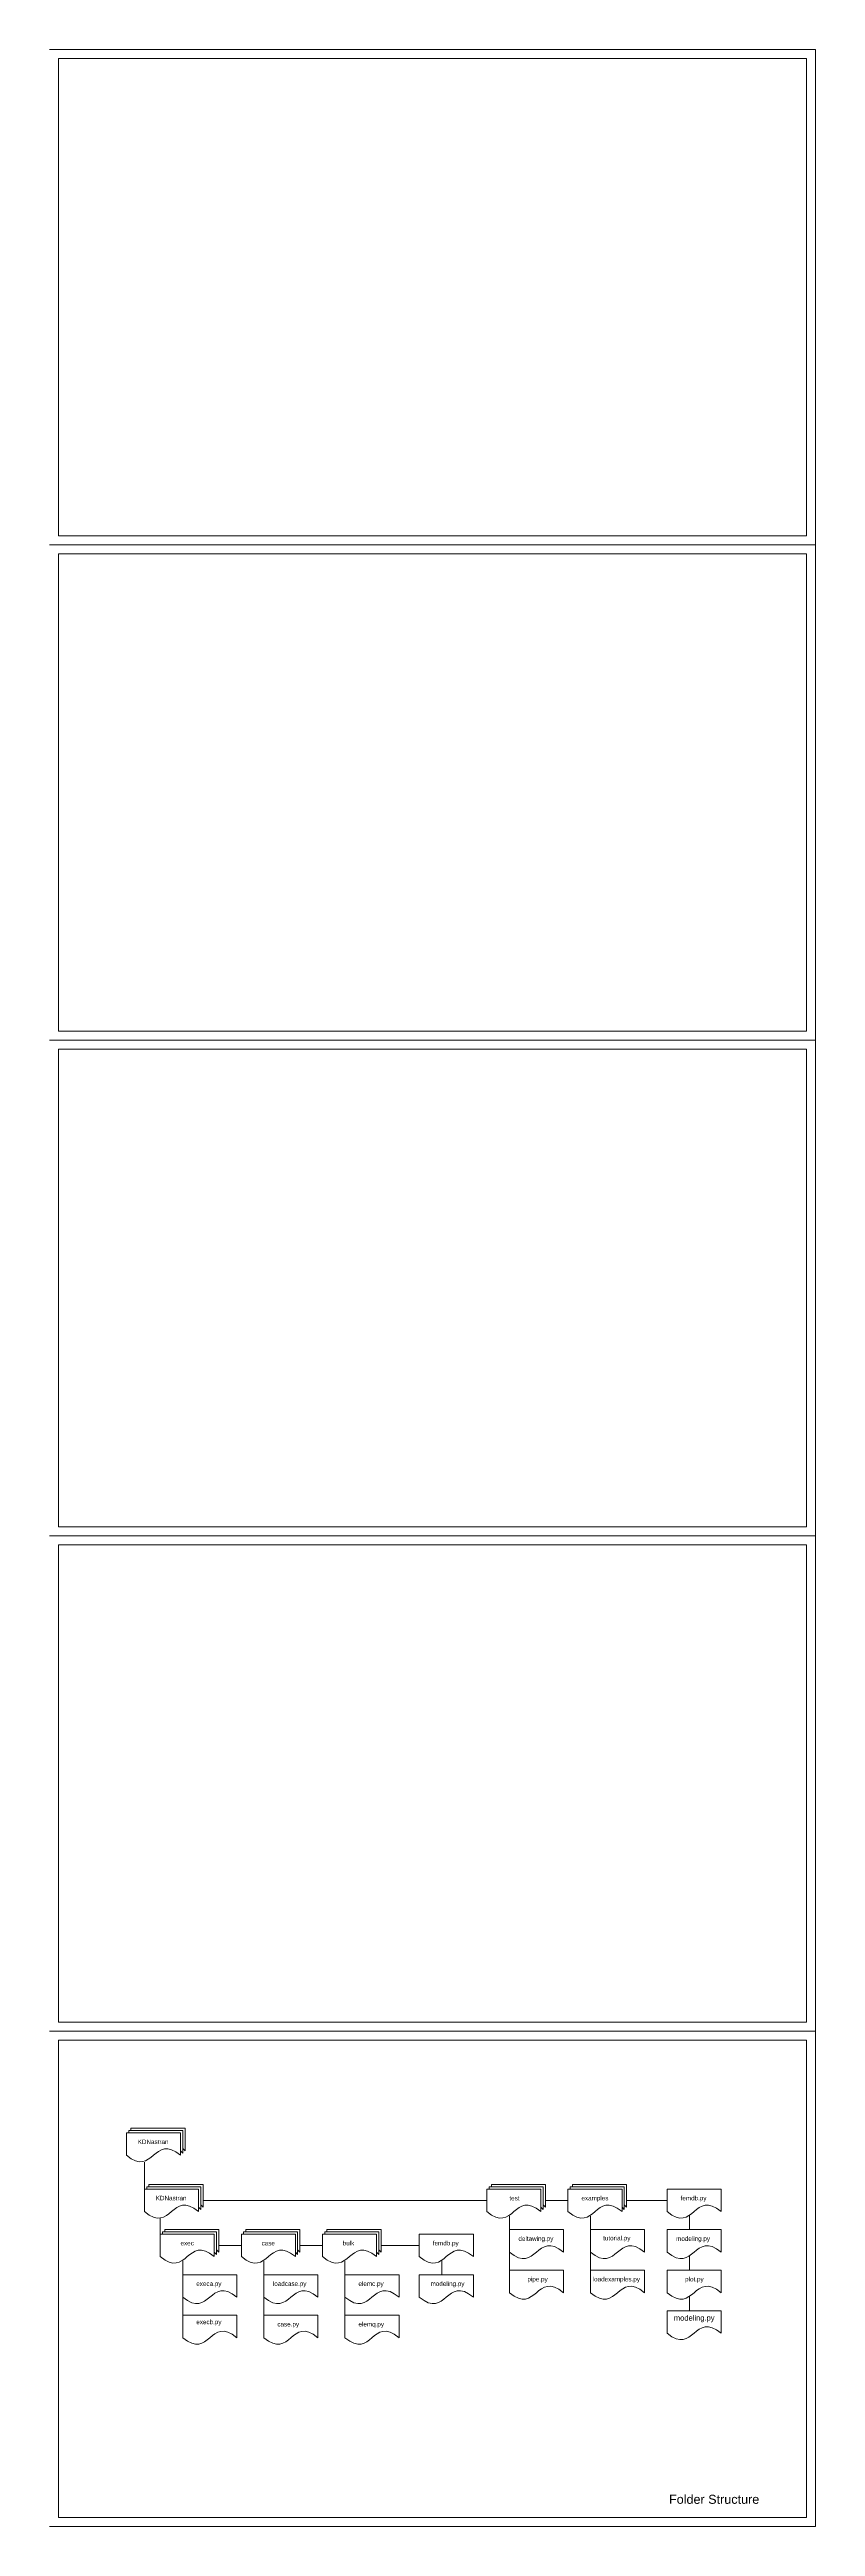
# Model space of a CAD drawing. Header units: inches. Extents: x 0 to 85, y 0 to 55.
# Drawn here: x 17 to 34, y 0 to 55 of the extents above; entities that cross this region are included whole.
import ezdxf

# ---------------------------------------------------------------- set-up
doc = ezdxf.new("R2010")
doc.units = ezdxf.units.IN
doc.header["$LTSCALE"] = 0.1
doc.header["$MEASUREMENT"] = 0
doc.layers.get('0').update_dxf_attribs({"lineweight": 5, "true_color": 0xffffff})
doc.styles.add('textstyle11', font='')
doc.styles.add('textstyle114', font='')
doc.styles.add('textstyle121', font='')
doc.styles.add('textstyle14', font='')
doc.styles.add('textstyle146', font='')
doc.styles.add('textstyle147', font='')
doc.styles.add('textstyle150', font='')
doc.styles.add('textstyle172', font='')
doc.styles.add('textstyle175', font='')
doc.styles.add('textstyle184', font='')
doc.styles.add('textstyle190', font='')
doc.styles.add('textstyle192', font='')
doc.styles.add('textstyle195', font='')
doc.styles.add('textstyle199', font='')
doc.styles.add('textstyle203', font='')
doc.styles.add('textstyle237', font='')
doc.styles.add('textstyle248', font='')
doc.styles.add('textstyle39', font='')
doc.styles.add('textstyle52', font='')
doc.styles.add('textstyle53', font='')
doc.styles.add('textstyle57', font='')
doc.styles.add('textstyle67', font='')
doc.styles.add('textstyle94', font='')
doc.styles.add('textstyle99', font='')
doc.styles.get('textstyle11').set_extended_font_data('Arial')
doc.styles.get('textstyle114').set_extended_font_data('Arial')
doc.styles.get('textstyle121').set_extended_font_data('Arial')
doc.styles.get('textstyle14').set_extended_font_data('Arial')
doc.styles.get('textstyle146').set_extended_font_data('Arial')
doc.styles.get('textstyle147').set_extended_font_data('Arial')
doc.styles.get('textstyle150').set_extended_font_data('Arial')
doc.styles.get('textstyle172').set_extended_font_data('Arial')
doc.styles.get('textstyle175').set_extended_font_data('Arial')
doc.styles.get('textstyle184').set_extended_font_data('Arial')
doc.styles.get('textstyle190').set_extended_font_data('Arial')
doc.styles.get('textstyle192').set_extended_font_data('Arial')
doc.styles.get('textstyle195').set_extended_font_data('Arial')
doc.styles.get('textstyle199').set_extended_font_data('Arial')
doc.styles.get('textstyle203').set_extended_font_data('Arial')
doc.styles.get('textstyle237').set_extended_font_data('Arial')
doc.styles.get('textstyle248').set_extended_font_data('Arial')
doc.styles.get('textstyle39').set_extended_font_data('Arial')
doc.styles.get('textstyle52').set_extended_font_data('Arial')
doc.styles.get('textstyle53').set_extended_font_data('Arial')
doc.styles.get('textstyle57').set_extended_font_data('Arial')
doc.styles.get('textstyle67').set_extended_font_data('Arial')
doc.styles.get('textstyle94').set_extended_font_data('Arial')
doc.styles.get('textstyle99').set_extended_font_data('Arial')

msp = doc.modelspace()

# ---------------------------------------------------------------- linework, layer by layer
for p, q in [((34, 55), (17, 55)), ((33.8, 54.8), (17.2, 54.8)), ((17.2, 54.8), (17.2, 44.2)), ((33.8, 44.2), (33.8, 54.8)), ((34, 44), (34, 55)), ((34, 44), (34, 55)), ((34, 44), (34, 55)), ((34, 55), (34, 44)), ((34, 55), (34, 44)), ((17, 44), (34, 44)), ((34, 44), (17, 44)), ((34, 44), (17, 44)), ((17.2, 44.2), (33.8, 44.2)), ((34, 33), (34, 44)), ((34, 33), (34, 44)), ((34, 33), (34, 44)), ((34, 44), (34, 33)), ((34, 44), (34, 33)), ((33.8, 43.8), (17.2, 43.8)), ((17.2, 43.8), (17.2, 33.2)), ((33.8, 33.2), (33.8, 43.8)), ((17.2, 33.2), (33.8, 33.2)), ((17, 33), (34, 33)), ((34, 33), (17, 33)), ((34, 33), (17, 33)), ((33.8, 32.8), (17.2, 32.8)), ((17.2, 32.8), (17.2, 22.2)), ((33.8, 22.2), (33.8, 32.8)), ((34, 22), (34, 33)), ((34, 22), (34, 33)), ((34, 33), (34, 22)), ((17, 22), (34, 22)), ((34, 22), (17, 22)), ((17.2, 22.2), (33.8, 22.2)), ((34, 11), (34, 22)), ((34, 11), (34, 22)), ((34, 22), (34, 11)), ((33.8, 21.8), (17.2, 21.8)), ((17.2, 21.8), (17.2, 11.2)), ((33.8, 11.2), (33.8, 21.8)), ((17, 11), (34, 11)), ((34, 11), (17, 11)), ((17.2, 11.2), (33.8, 11.2)), ((34, 0), (34, 11)), ((34, 11), (34, 0)), ((33.8, 10.8), (17.2, 10.8)), ((17.2, 10.8), (17.2, 0.2)), ((33.8, 0.2), (33.8, 10.8)), ((18.807, 8.791), (18.807, 8.841)), ((18.807, 8.841), (20.007, 8.841)), ((20.007, 8.341), (20.007, 8.841)), ((18.707, 8.241), (18.707, 8.741)), ((18.707, 8.741), (19.907, 8.741)), ((18.757, 8.741), (18.757, 8.791)), ((18.757, 8.791), (19.957, 8.791)), ((19.907, 8.241), (19.907, 8.741)), ((19.957, 8.291), (19.907, 8.341)), ((19.957, 8.291), (19.957, 8.791)), ((20.007, 8.341), (19.957, 8.391)), ((19.107, 7.491), (19.107, 8.091)), ((19.107, 6.991), (19.107, 7.491)), ((19.107, 7.491), (20.307, 7.491)), ((19.157, 7.491), (19.157, 7.541)), ((19.157, 7.541), (20.357, 7.541)), ((19.207, 7.541), (19.207, 7.591)), ((19.207, 7.591), (20.407, 7.591)), ((20.307, 6.991), (20.307, 7.491)), ((20.357, 7.041), (20.357, 7.541)), ((20.407, 7.091), (20.407, 7.591)), ((26.707, 7.241), (20.407, 7.241)), ((26.707, 6.991), (26.707, 7.491)), ((26.707, 7.491), (27.907, 7.491)), ((26.757, 7.491), (26.757, 7.541)), ((26.757, 7.541), (27.957, 7.541)), ((26.807, 7.541), (26.807, 7.591)), ((26.807, 7.591), (28.007, 7.591)), ((27.907, 6.991), (27.907, 7.491)), ((27.957, 7.041), (27.957, 7.541)), ((28.007, 7.091), (28.007, 7.591)), ((28.007, 7.241), (28.507, 7.241)), ((28.507, 6.991), (28.507, 7.491)), ((28.507, 7.491), (29.707, 7.491)), ((28.557, 7.491), (28.557, 7.541)), ((28.557, 7.541), (29.757, 7.541)), ((28.607, 7.541), (28.607, 7.591)), ((28.607, 7.591), (29.807, 7.591)), ((29.707, 6.991), (29.707, 7.491)), ((29.757, 7.041), (29.757, 7.541)), ((29.807, 7.091), (29.807, 7.591)), ((30.707, 7.241), (29.807, 7.241)), ((30.707, 6.991), (30.707, 7.491)), ((30.707, 7.491), (31.907, 7.491)), ((31.907, 6.991), (31.907, 7.491)), ((19.457, 6.491), (19.457, 6.841)), ((20.357, 7.041), (20.307, 7.091)), ((20.407, 7.091), (20.357, 7.141)), ((27.207, 6.591), (27.207, 6.891)), ((27.957, 7.041), (27.907, 7.091)), ((28.007, 7.091), (27.957, 7.141)), ((29.007, 6.591), (29.007, 6.891)), ((29.757, 7.041), (29.707, 7.091)), ((29.807, 7.091), (29.757, 7.141)), ((31.207, 6.591), (31.206, 6.917)), ((19.457, 5.991), (19.457, 6.491)), ((19.457, 6.491), (20.657, 6.491)), ((19.507, 6.491), (19.507, 6.541)), ((19.507, 6.541), (20.707, 6.541)), ((19.557, 6.541), (19.557, 6.591)), ((19.557, 6.591), (20.757, 6.591)), ((20.657, 5.991), (20.657, 6.491)), ((20.707, 6.041), (20.657, 6.091)), ((20.707, 6.041), (20.707, 6.541)), ((20.757, 6.091), (20.707, 6.141)), ((20.757, 6.091), (20.757, 6.591)), ((20.757, 6.241), (21.257, 6.241)), ((21.257, 5.991), (21.257, 6.491)), ((21.257, 6.491), (22.457, 6.491)), ((21.307, 6.491), (21.307, 6.541)), ((21.307, 6.541), (22.507, 6.541)), ((21.357, 6.541), (21.357, 6.591)), ((21.357, 6.591), (22.557, 6.591)), ((22.457, 5.991), (22.457, 6.491)), ((22.507, 6.041), (22.457, 6.091)), ((22.507, 6.041), (22.507, 6.541)), ((22.557, 6.091), (22.507, 6.141)), ((22.557, 6.091), (22.557, 6.591)), ((22.557, 6.241), (23.057, 6.241)), ((23.057, 5.991), (23.057, 6.491)), ((23.057, 6.491), (24.257, 6.491)), ((23.107, 6.491), (23.107, 6.541)), ((23.107, 6.541), (24.307, 6.541)), ((23.157, 6.541), (23.157, 6.591)), ((23.157, 6.591), (24.357, 6.591)), ((24.257, 5.991), (24.257, 6.491)), ((24.307, 6.041), (24.257, 6.091)), ((24.307, 6.041), (24.307, 6.541)), ((24.357, 6.091), (24.307, 6.141)), ((24.357, 6.091), (24.357, 6.591)), ((25.207, 6.241), (24.357, 6.241)), ((25.207, 5.991), (25.207, 6.491)), ((25.207, 6.491), (26.407, 6.491)), ((26.407, 5.991), (26.407, 6.491)), ((27.207, 6.091), (27.207, 6.591)), ((27.207, 6.591), (28.407, 6.591)), ((27.207, 5.691), (27.207, 6.091)), ((28.407, 6.091), (28.407, 6.591)), ((29.007, 6.091), (29.007, 6.591)), ((29.007, 6.591), (30.207, 6.591)), ((29.007, 5.691), (29.007, 6.091)), ((30.207, 6.091), (30.207, 6.591)), ((30.707, 6.091), (30.707, 6.591)), ((30.707, 6.591), (31.907, 6.591)), ((31.907, 6.091), (31.907, 6.591)), ((19.957, 5.591), (19.957, 5.891)), ((19.957, 5.091), (19.957, 5.591)), ((19.957, 5.591), (21.157, 5.591)), ((21.157, 5.091), (21.157, 5.591)), ((21.757, 5.591), (21.757, 5.891)), ((21.757, 5.091), (21.757, 5.591)), ((21.757, 5.591), (22.957, 5.591)), ((22.957, 5.091), (22.957, 5.591)), ((23.557, 5.591), (23.557, 5.891)), ((23.557, 5.091), (23.557, 5.591)), ((23.557, 5.591), (24.757, 5.591)), ((24.757, 5.091), (24.757, 5.591)), ((25.207, 5.091), (25.207, 5.591)), ((25.207, 5.591), (26.407, 5.591)), ((25.707, 5.591), (25.706, 5.917)), ((26.407, 5.091), (26.407, 5.591)), ((27.207, 5.191), (27.207, 5.691)), ((27.207, 5.691), (28.407, 5.691)), ((28.407, 5.191), (28.407, 5.691)), ((29.007, 5.191), (29.007, 5.691)), ((29.007, 5.691), (30.207, 5.691)), ((30.207, 5.191), (30.207, 5.691)), ((30.707, 5.191), (30.707, 5.691)), ((30.707, 5.691), (31.907, 5.691)), ((31.207, 5.691), (31.206, 6.017)), ((31.907, 5.191), (31.907, 5.691)), ((19.957, 4.691), (19.957, 5.091)), ((21.757, 4.691), (21.757, 5.091)), ((23.557, 4.691), (23.557, 5.091)), ((31.207, 4.791), (31.206, 5.117)), ((19.957, 4.191), (19.957, 4.691)), ((19.957, 4.691), (21.157, 4.691)), ((21.157, 4.191), (21.157, 4.691)), ((21.757, 4.191), (21.757, 4.691)), ((21.757, 4.691), (22.957, 4.691)), ((22.957, 4.191), (22.957, 4.691)), ((23.557, 4.191), (23.557, 4.691)), ((23.557, 4.691), (24.757, 4.691)), ((24.757, 4.191), (24.757, 4.691)), ((30.707, 4.291), (30.707, 4.791)), ((30.707, 4.791), (31.907, 4.791)), ((31.907, 4.291), (31.907, 4.791)), ((17, 0), (34, 0)), ((17.2, 0.2), (33.8, 0.2))]:
    msp.add_line(p, q)
for points in [[(18.707, 8.241), (19.007, 7.991), (19.307, 8.241), (19.607, 8.491), (19.907, 8.241)], [(19.107, 6.991), (19.407, 6.741), (19.707, 6.991), (20.007, 7.241), (20.307, 6.991)], [(26.707, 6.991), (27.007, 6.741), (27.307, 6.991), (27.607, 7.241), (27.907, 6.991)], [(28.507, 6.991), (28.807, 6.741), (29.107, 6.991), (29.407, 7.241), (29.707, 6.991)], [(30.707, 6.991), (31.007, 6.741), (31.307, 6.991), (31.607, 7.241), (31.907, 6.991)], [(19.457, 5.991), (19.757, 5.741), (20.057, 5.991), (20.357, 6.241), (20.657, 5.991)], [(21.257, 5.991), (21.557, 5.741), (21.857, 5.991), (22.157, 6.241), (22.457, 5.991)], [(23.057, 5.991), (23.357, 5.741), (23.657, 5.991), (23.957, 6.241), (24.257, 5.991)], [(25.207, 5.991), (25.507, 5.741), (25.807, 5.991), (26.107, 6.241), (26.407, 5.991)], [(27.207, 6.091), (27.507, 5.841), (27.807, 6.091), (28.107, 6.341), (28.407, 6.091)], [(29.007, 6.091), (29.307, 5.841), (29.607, 6.091), (29.907, 6.341), (30.207, 6.091)], [(30.707, 6.091), (31.007, 5.841), (31.307, 6.091), (31.607, 6.341), (31.907, 6.091)], [(19.957, 5.091), (20.257, 4.841), (20.557, 5.091), (20.857, 5.341), (21.157, 5.091)], [(21.757, 5.091), (22.057, 4.841), (22.357, 5.091), (22.657, 5.341), (22.957, 5.091)], [(23.557, 5.091), (23.857, 4.841), (24.157, 5.091), (24.457, 5.341), (24.757, 5.091)], [(25.207, 5.091), (25.507, 4.841), (25.807, 5.091), (26.107, 5.341), (26.407, 5.091)], [(27.207, 5.191), (27.507, 4.941), (27.807, 5.191), (28.107, 5.441), (28.407, 5.191)], [(29.007, 5.191), (29.307, 4.941), (29.607, 5.191), (29.907, 5.441), (30.207, 5.191)], [(30.707, 5.191), (31.007, 4.941), (31.307, 5.191), (31.607, 5.441), (31.907, 5.191)], [(30.707, 4.291), (31.007, 4.041), (31.307, 4.291), (31.607, 4.541), (31.907, 4.291)], [(19.957, 4.191), (20.257, 3.941), (20.557, 4.191), (20.857, 4.441), (21.157, 4.191)], [(21.757, 4.191), (22.057, 3.941), (22.357, 4.191), (22.657, 4.441), (22.957, 4.191)], [(23.557, 4.191), (23.857, 3.941), (24.157, 4.191), (24.457, 4.441), (24.757, 4.191)]]:
    msp.add_open_spline(points, degree=3)

# ---------------------------------------------------------------- texts
for s, insert, char_height, attachment_point, style in [('KDNastran', (18.957, 8.591), 0.1, 1, 'textstyle195'), ('KDNastran', (19.357, 7.241), 0.1, 7, 'textstyle172'), ('test', (27.207, 7.341), 0.1, 1, 'textstyle192'), ('examples', (28.807, 7.341), 0.1, 1, 'textstyle248'), ('femdb.py', (31.007, 7.341), 0.1, 1, 'textstyle203'), ('exec', (19.907, 6.341), 0.1, 1, 'textstyle94'), ('case', (21.707, 6.341), 0.1, 1, 'textstyle114'), ('bulk', (23.507, 6.341), 0.1, 1, 'textstyle11'), ('femdb.py', (25.507, 6.341), 0.1, 1, 'textstyle190'), ('deltawing.py', (27.407, 6.441), 0.1, 1, 'textstyle53'), ('tutorial.py', (29.288, 6.454), 0.1, 1, 'textstyle52'), ('modeling.py', (30.907, 6.441), 0.1, 1, 'textstyle237'), ('pipe.py', (27.607, 5.541), 0.1, 1, 'textstyle39'), ('loadexamples.py', (29.057, 5.541), 0.1, 1, 'textstyle57'), ('plot.py', (31.107, 5.541), 0.1, 1, 'textstyle121'), ('execa.py', (20.257, 5.441), 0.1, 1, 'textstyle147'), ('loadcase.py', (21.957, 5.441), 0.1, 1, 'textstyle14'), ('elemc.py', (23.857, 5.441), 0.1, 1, 'textstyle199'), ('modeling.py', (25.457, 5.441), 0.1, 1, 'textstyle150'), ('execb.py', (20.257, 4.591), 0.1, 1, 'textstyle67'), ('case.py', (22.057, 4.541), 0.1, 1, 'textstyle146'), ('elemq.py', (23.857, 4.541), 0.1, 1, 'textstyle99'), ('modeling.py', (30.857, 4.691), 0.12, 1, 'textstyle175'), ('Folder Structure', (30.75, 0.5), 0.2, 7, 'textstyle184')]:
    msp.add_mtext(s, dxfattribs=dict(insert=insert, char_height=char_height, attachment_point=attachment_point, style=style))

doc.saveas('drawing.dxf')
